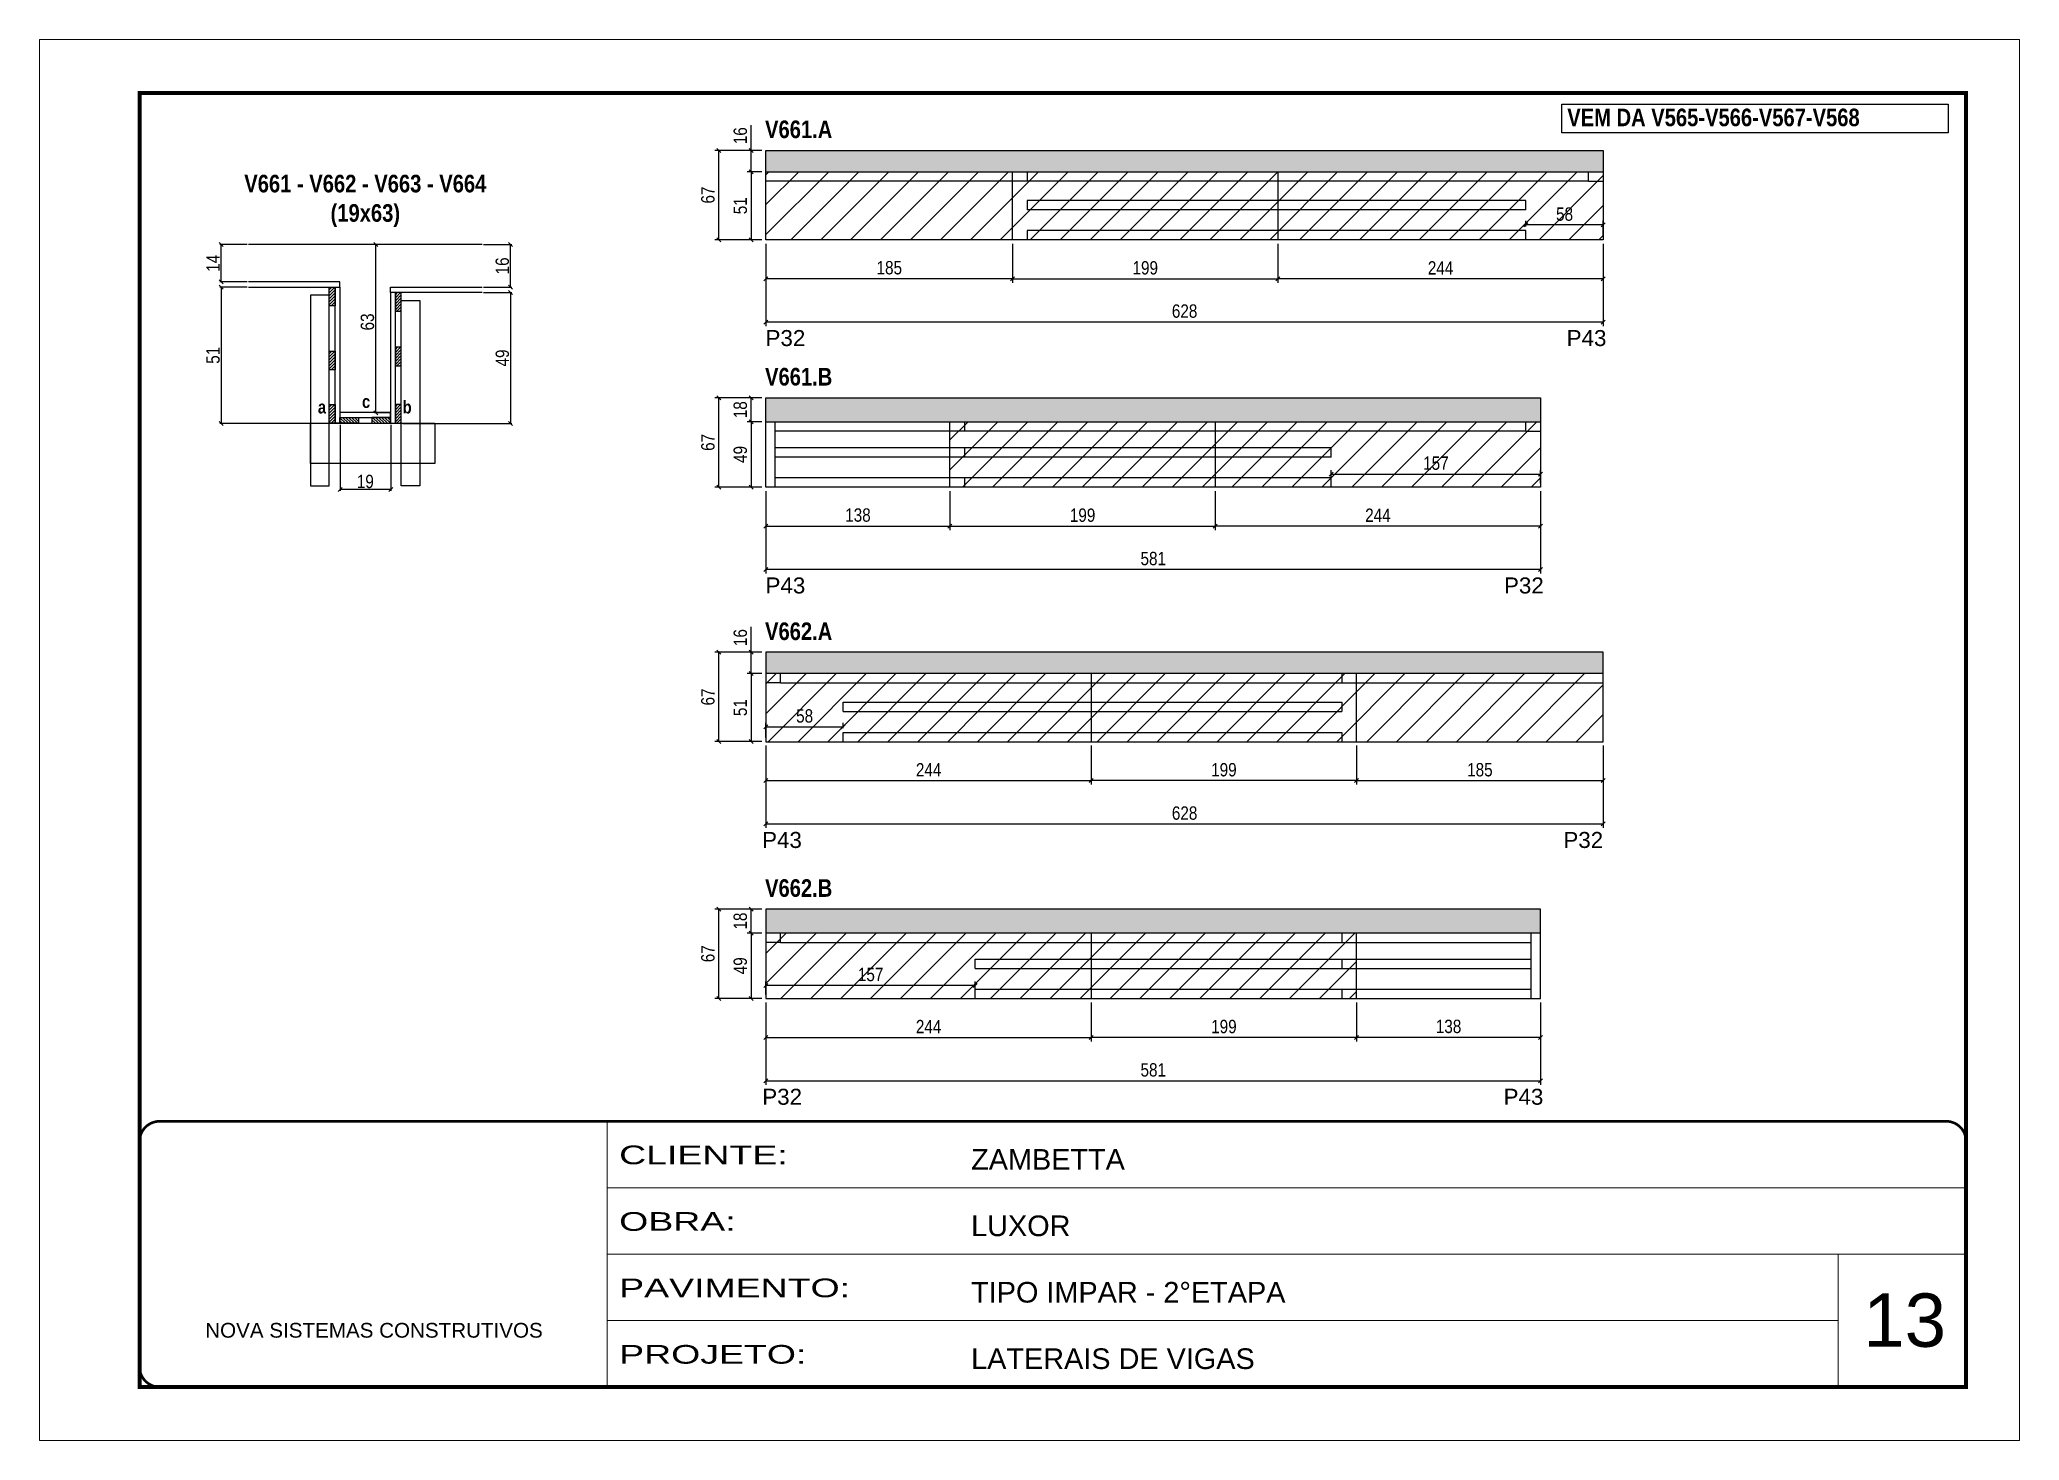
# Model space of a CAD drawing. Extents: x 3309 to 9563, y -2522 to 14608.
# Drawn here: x 3309 to 4794, y 10112 to 11162 of the extents above; entities that cross this region are included whole.
import ezdxf

# ---------------------------------------------------------------- set-up
doc = ezdxf.new("R2010")
doc.units = 0
doc.linetypes.add('CONTINUO', pattern=[0])
doc.linetypes.add('DASHED', pattern=[0.75, 0.5, -0.25])
for name, color, linetype in [('5', 5, 'Continuous'), ('COTA', 241, 'Continuous'), ('detalhes', 4, 'Continuous'), ('NOMENCLATURA', 7, 'Continuous'), ('Painéis', 200, 'Continuous'), ('SARR_2.2x7', 40, 'Continuous'), ('SARR_3.5x7', 81, 'Continuous')]:
    doc.layers.add(name, color=color, linetype=linetype)
for name, color, linetype, lineweight in [('CARIMBO', 255, 'Continuous', 9), ('CONCRETO', 251, 'Continuous', 25), ('Folhas', 255, 'Continuous', 9), ('Hachura', 251, 'Continuous', 9), ('SARRAFO DE PRESSAO', 251, 'DASHED', 9)]:
    doc.layers.add(name, color=color, linetype=linetype, lineweight=lineweight)
doc.styles.add('ARIAL', font='arial.ttf')
doc.styles.add('COTA TECNICA', font='techl___.ttf', dxfattribs={"height": 10})
doc.styles.add('COTA TECNICA 2X', font='techl___.ttf', dxfattribs={"height": 10})
doc.styles.get("Standard").update_dxf_attribs({"font": 'arial.ttf'})
doc.styles.add('TECNICA', font='techb___.ttf', dxfattribs={"height": 10})
doc.styles.add('Tecnologia', font='')
doc.styles.get('Tecnologia').set_extended_font_data('Forgotten Futurist')
doc.dimstyles.new('PAINEL', dxfattribs={"dimtxt": 10, "dimasz": 3, "dimexe": 3, "dimexo": 3, "dimgap": 3, "dimtad": 1, "dimdec": 1, "dimzin": 12, "dimdsep": 46, "dimtxsty": 'COTA TECNICA', "dimblk1": 'OBLIQUE', "dimblk2": 'OBLIQUE', "dimsah": 1, "dimcen": 0.9, "dimclrd": 4, "dimclre": 4, "dimclrt": 240, "dimadec": 1, "dimazin": 3, "dimtfac": 1, "dimtdec": 1, "dimtmove": 0, "dimatfit": 3, "dimfxl": 1, "dimtolj": 1, "dimtzin": 12, "dimarcsym": 0})
doc.dimstyles.new('SECAO', dxfattribs={"dimscale": 0.333333, "dimtxt": 5, "dimasz": 9, "dimexe": 3, "dimexo": 3, "dimgap": 3, "dimtad": 1, "dimdec": 1, "dimlfac": 0.5, "dimzin": 12, "dimdsep": 46, "dimtxsty": 'COTA TECNICA 2X', "dimblk1": 'OBLIQUE', "dimblk2": 'OBLIQUE', "dimsah": 1, "dimcen": 0.9, "dimclrd": 4, "dimclre": 4, "dimclrt": 240, "dimadec": 1, "dimazin": 3, "dimtfac": 1, "dimtdec": 1, "dimtmove": 0, "dimatfit": 3, "dimfxl": 1, "dimtolj": 1, "dimtzin": 12, "dimarcsym": 0})
pattern_1 = [(135, (36770.1903, -112637.6236), (-1.122532015, -1.122532015), [])]
pattern_2 = [(45, (-119985.518, -22346.9925), (-1.122532015, 1.122532015), [])]

msp = doc.modelspace()

# ---------------------------------------------------------------- texts
at = {"layer": '5', "linetype": 'Continuous'}
for s, rotation, p in [('P32', 0.00004, (3853.88, 10932.43)), ('P43', 0.00004, (4454.78, 10932.43)), ('P43', 0.00004, (3853.88, 10746.98)), ('P32', 0.00004, (4407.78, 10746.98)), ('P43', 359.99996, (3851.31, 10556.2)), ('P32', 359.99996, (4452.33, 10556.2)), ('P32', 359.99996, (3851.43, 10363.71)), ('P43', 359.99996, (4407.47, 10363.71))]:
    msp.add_text(s, height=12, rotation=rotation, dxfattribs=at).set_placement(p)
at = {"layer": 'CARIMBO', "style": 'ARIAL'}
msp.add_text('13', height=40, dxfattribs=at).set_placement((4677.23, 10182.28))
at = {"layer": 'detalhes', "style": 'TECNICA'}
for s, p in [('a', (3518.13, 10881.91)), ('c', (3551.2, 10886.02)), ('b', (3581.69, 10881.9))]:
    msp.add_text(s, height=9.6, dxfattribs=at).set_placement(p)
at = {"layer": 'NOMENCLATURA', "style": 'TECNICA'}
for s, p in [('VEM DA V565-V566-V567-V568', (4455.24, 11097.22)), ('V661.A', (3853.51, 11088.3)), ('V661.B', (3853.51, 10902.84)), ('V662.A', (3853.51, 10712.06)), ('V662.B', (3853.51, 10519.57))]:
    msp.add_text(s, height=13.2, dxfattribs=at).set_placement(p)
at = {"layer": 'NOMENCLATURA', "insert": (3553.68, 11060.82), "char_height": 13.2, "attachment_point": 2, "style": 'TECNICA'}
msp.add_mtext_dynamic_manual_height_columns('V661 - V662 - V663 - V664\\P(19x63)', width=249.7419, gutter_width=1, heights=[0], dxfattribs=at)

# ---------------------------------------------------------------- blocks, each defined once
blk = doc.blocks.new('9999999999')
at = {"color": 30, "linetype": 'CONTINUO'}
for p, q in [((98564.6, 34230.2), (98564.6, 34429.4)), ((98564.6, 34379.6), (99584, 34379.6)), ((98564.6, 34329.8), (99488, 34329.8)), ((99584, 34329.8), (99488, 34329.8)), ((99488, 34329.8), (99488, 34230.2)), ((98564.6, 34280), (99488, 34280))]:
    blk.add_line(p, q, dxfattribs=at)
at = {"color": 30, "linetype": 'CONTINUO', "const_width": 2}
blk.add_lwpolyline([(99584, 34230.2), (99584, 34414.4, 0.414214), (99569, 34429.4), (98229, 34429.4, 0.414214), (98214, 34414.4), (98214, 34245.2, 0.414214), (98229, 34230.2), (99584, 34230.2)], format="xyb", dxfattribs=at)
at = {"layer": 'Folhas'}
blk.add_lwpolyline([(98139, 34190.2), (99624, 34190.2), (99624, 35240.2), (98139, 35240.2)], close=True, dxfattribs=at)
at = {"layer": 'Folhas', "color": 30, "const_width": 3}
blk.add_lwpolyline([(98214, 34230.2), (99584, 34230.2), (99584, 35200.2), (98214, 35200.2)], close=True, dxfattribs=at)
at = {"color": 7, "linetype": 'Continuous', "ltscale": 5, "style": 'ARIAL'}
for s, height, p in [('ZAMBETTA', 15.48, (98837.7, 34393.1)), ('LUXOR', 15.48, (98837.7, 34343.3)), ('TIPO IMPAR - 2°ETAPA', 15.483, (98837.7, 34293.5)), ('NOVA SISTEMAS CONSTRUTIVOS', 11.059, (98263.2, 34267.2)), ('LATERAIS DE VIGAS', 15.483, (98837.7, 34243.7))]:
    blk.add_text(s, height=height, dxfattribs=at).set_placement(p)
at = {"layer": 'Folhas', "color": 7, "style": 'Tecnologia', "width": 1.5}
for s, p in [('CLIENTE:', (98573.7, 34397.2)), ('OBRA:', (98573.7, 34347.3)), ('PAVIMENTO:', (98573.7, 34297.5)), ('PROJETO:', (98573.7, 34247.7))]:
    blk.add_text(s, height=14, dxfattribs=at).set_placement(p)
blk = doc.blocks.new('_Oblique')
at = {"color": 0, "linetype": 'ByBlock', "lineweight": -2}
blk.add_line((-0.5, -0.5), (0.5, 0.5), dxfattribs=at)
blk = doc.blocks.new('*D303')
at = {"layer": 'COTA', "color": 4, "lineweight": -2, "transparency": 16777216}
for p, q in [((3534.7, 10873.5), (3534.7, 10823.8)), ((3572.7, 10873.5), (3572.7, 10823.8)), ((3572.7, 10824.8), (3534.7, 10824.8))]:
    blk.add_line(p, q, dxfattribs=at)
at = {"layer": 'Defpoints', "color": 0, "transparency": 16777216}
for p in [(3534.7, 10874.5), (3572.7, 10874.5), (3534.7, 10824.8)]:
    blk.add_point(p, dxfattribs=at)
at = {"layer": 'COTA', "color": 4, "lineweight": -2, "transparency": 16777216, "xscale": 3, "yscale": 3, "zscale": 3, "rotation": 180}
blk.add_blockref('_Oblique', (3534.7, 10824.8), dxfattribs=at)
at = {"layer": 'COTA', "color": 4, "lineweight": -2, "transparency": 16777216, "xscale": 3, "yscale": 3, "zscale": 3}
blk.add_blockref('_Oblique', (3572.7, 10824.8), dxfattribs=at)
at = {"layer": 'COTA', "color": 240, "transparency": 16777216, "insert": (3553.7, 10830.9), "char_height": 10, "attachment_point": 5, "style": 'COTA TECNICA 2X'}
blk.add_mtext('\\A1;19', dxfattribs=at)
blk = doc.blocks.new('*D304')
at = {"layer": 'COTA', "color": 4, "lineweight": -2, "transparency": 16777216}
for p, q in [((3465, 10976.5), (3444.6, 10976.5)), ((3445.6, 10976.5), (3445.6, 10874.5)), ((3525.7, 10874.5), (3444.6, 10874.5))]:
    blk.add_line(p, q, dxfattribs=at)
at = {"layer": 'Defpoints', "color": 0, "transparency": 16777216}
for p in [(3466, 10976.5), (3445.6, 10874.5), (3526.7, 10874.5, 0)]:
    blk.add_point(p, dxfattribs=at)
at = {"layer": 'COTA', "color": 4, "lineweight": -2, "transparency": 16777216, "xscale": 3, "yscale": 3, "zscale": 3}
for p, rotation in [((3445.6, 10976.5), 90), ((3445.6, 10874.5), 270)]:
    blk.add_blockref('_Oblique', p, dxfattribs=dict(at, rotation=rotation))
at = {"layer": 'COTA', "color": 240, "transparency": 16777216, "insert": (3439.5, 10925.5), "char_height": 10, "attachment_point": 5, "rotation": 90, "style": 'COTA TECNICA 2X'}
blk.add_mtext('\\A1;51', dxfattribs=at)
blk = doc.blocks.new('*D305')
at = {"layer": 'COTA', "color": 4, "lineweight": -2, "transparency": 16777216}
for p, q in [((3642.4, 10972.5), (3663.6, 10972.5)), ((3662.6, 10972.5), (3662.6, 10874.5)), ((3581.7, 10874.5), (3663.6, 10874.5))]:
    blk.add_line(p, q, dxfattribs=at)
at = {"layer": 'Defpoints', "color": 0, "transparency": 16777216}
for p in [(3641.4, 10972.5), (3580.7, 10874.5, 0), (3662.6, 10874.5)]:
    blk.add_point(p, dxfattribs=at)
at = {"layer": 'COTA', "color": 4, "lineweight": -2, "transparency": 16777216, "xscale": 3, "yscale": 3, "zscale": 3}
for p, rotation in [((3662.6, 10972.5), 90), ((3662.6, 10874.5), 270)]:
    blk.add_blockref('_Oblique', p, dxfattribs=dict(at, rotation=rotation))
at = {"layer": 'COTA', "color": 240, "transparency": 16777216, "insert": (3656.5, 10923.5), "char_height": 10, "attachment_point": 5, "rotation": 90, "style": 'COTA TECNICA 2X'}
blk.add_mtext('\\A1;49', dxfattribs=at)
blk = doc.blocks.new('*D306')
at = {"layer": 'COTA', "color": 4, "lineweight": -2, "transparency": 16777216}
for p, q in [((3571.7, 11008.5), (3560.5, 11008.5)), ((3561.5, 10882.5), (3561.5, 11008.5)), ((3571.7, 10882.5), (3560.5, 10882.5))]:
    blk.add_line(p, q, dxfattribs=at)
at = {"layer": 'Defpoints', "color": 0, "transparency": 16777216}
for p in [(3561.5, 11008.5), (3572.7, 11008.5), (3572.7, 10882.5)]:
    blk.add_point(p, dxfattribs=at)
at = {"layer": 'COTA', "color": 4, "lineweight": -2, "transparency": 16777216, "xscale": 3, "yscale": 3, "zscale": 3}
for p, rotation in [((3561.5, 11008.5), 90), ((3561.5, 10882.5), 270)]:
    blk.add_blockref('_Oblique', p, dxfattribs=dict(at, rotation=rotation))
at = {"layer": 'COTA', "color": 240, "transparency": 16777216, "insert": (3555.3, 10950.5), "char_height": 10, "attachment_point": 5, "rotation": 90, "style": 'COTA TECNICA 2X'}
blk.add_mtext('\\A1;63', dxfattribs=at)
blk = doc.blocks.new('*D307')
at = {"layer": 'COTA', "color": 4, "lineweight": -2, "transparency": 16777216}
for p, q in [((3642.4, 11008.5), (3663.6, 11008.5)), ((3662.6, 10976.5), (3662.6, 11008.5)), ((3642.4, 10976.5), (3663.6, 10976.5))]:
    blk.add_line(p, q, dxfattribs=at)
at = {"layer": 'Defpoints', "color": 0, "transparency": 16777216}
for p in [(3641.4, 11008.5), (3662.6, 11008.5), (3641.4, 10976.5)]:
    blk.add_point(p, dxfattribs=at)
at = {"layer": 'COTA', "color": 4, "lineweight": -2, "transparency": 16777216, "xscale": 3, "yscale": 3, "zscale": 3}
for p, rotation in [((3662.6, 11008.5), 90), ((3662.6, 10976.5), 270)]:
    blk.add_blockref('_Oblique', p, dxfattribs=dict(at, rotation=rotation))
at = {"layer": 'COTA', "color": 240, "transparency": 16777216, "insert": (3656.5, 10992.5), "char_height": 10, "attachment_point": 5, "rotation": 90, "style": 'COTA TECNICA 2X'}
blk.add_mtext('\\A1;16', dxfattribs=at)
blk = doc.blocks.new('*D315')
at = {"layer": 'COTA', "color": 4, "lineweight": -2, "transparency": 16777216}
for p, q in [((3465, 11008.5), (3444.6, 11008.5)), ((3445.6, 10980.5), (3445.6, 11008.5)), ((3465, 10980.5), (3444.6, 10980.5))]:
    blk.add_line(p, q, dxfattribs=at)
at = {"layer": 'Defpoints', "color": 0, "transparency": 16777216}
for p in [(3445.6, 11008.5), (3466, 11008.5), (3466, 10980.5)]:
    blk.add_point(p, dxfattribs=at)
at = {"layer": 'COTA', "color": 4, "lineweight": -2, "transparency": 16777216, "xscale": 3, "yscale": 3, "zscale": 3}
for p, rotation in [((3445.6, 11008.5), 90), ((3445.6, 10980.5), 270)]:
    blk.add_blockref('_Oblique', p, dxfattribs=dict(at, rotation=rotation))
at = {"layer": 'COTA', "color": 240, "transparency": 16777216, "insert": (3439.5, 10994.5), "char_height": 10, "attachment_point": 5, "rotation": 90, "style": 'COTA TECNICA 2X'}
blk.add_mtext('\\A1;14', dxfattribs=at)
blk = doc.blocks.new('*D316')
at = {"layer": 'COTA', "color": 4, "lineweight": -2, "transparency": 16777216}
for p, q in [((3854.2, 11009.1), (3854.2, 10947.4)), ((4482.2, 11009.1), (4482.2, 10947.4)), ((4482.2, 10950.4), (3854.2, 10950.4))]:
    blk.add_line(p, q, dxfattribs=at)
at = {"layer": 'Defpoints', "color": 0, "transparency": 16777216}
for p in [(3854.2, 11012.1), (4482.2, 11012.1), (3854.2, 10950.4)]:
    blk.add_point(p, dxfattribs=at)
at = {"layer": 'COTA', "color": 4, "lineweight": -2, "transparency": 16777216, "xscale": 3, "yscale": 3, "zscale": 3, "rotation": 180}
blk.add_blockref('_Oblique', (3854.2, 10950.4), dxfattribs=at)
at = {"layer": 'COTA', "color": 4, "lineweight": -2, "transparency": 16777216, "xscale": 3, "yscale": 3, "zscale": 3}
blk.add_blockref('_Oblique', (4482.2, 10950.4), dxfattribs=at)
at = {"layer": 'COTA', "color": 240, "transparency": 16777216, "insert": (4168.2, 10958.6), "char_height": 10, "attachment_point": 5, "style": 'COTA TECNICA'}
blk.add_mtext('\\A1;628', dxfattribs=at)
blk = doc.blocks.new('*D317')
at = {"layer": 'COTA', "color": 4, "lineweight": -2, "transparency": 16777216}
for p, q in [((4238.2, 11009.1), (4238.2, 10979.9)), ((4482.2, 11009.1), (4482.2, 10979.9)), ((4482.2, 10982.9), (4238.2, 10982.9))]:
    blk.add_line(p, q, dxfattribs=at)
at = {"layer": 'Defpoints', "color": 0, "transparency": 16777216}
for p in [(4238.2, 11012.1), (4482.2, 11012.1), (4238.2, 10982.9)]:
    blk.add_point(p, dxfattribs=at)
at = {"layer": 'COTA', "color": 4, "lineweight": -2, "transparency": 16777216, "xscale": 3, "yscale": 3, "zscale": 3, "rotation": 180}
blk.add_blockref('_Oblique', (4238.2, 10982.9), dxfattribs=at)
at = {"layer": 'COTA', "color": 4, "lineweight": -2, "transparency": 16777216, "xscale": 3, "yscale": 3, "zscale": 3}
blk.add_blockref('_Oblique', (4482.2, 10982.9), dxfattribs=at)
at = {"layer": 'COTA', "color": 240, "transparency": 16777216, "insert": (4360.2, 10991), "char_height": 10, "attachment_point": 5, "style": 'COTA TECNICA'}
blk.add_mtext('\\A1;244', dxfattribs=at)
blk = doc.blocks.new('*D318')
at = {"layer": 'COTA', "color": 4, "lineweight": -2, "transparency": 16777216}
for p, q in [((3854.2, 11009.1), (3854.2, 10979.9)), ((4039.2, 11009.1), (4039.2, 10979.9)), ((4039.2, 10982.9), (3854.2, 10982.9))]:
    blk.add_line(p, q, dxfattribs=at)
at = {"layer": 'Defpoints', "color": 0, "transparency": 16777216}
for p in [(3854.2, 11012.1), (4039.2, 11012.1), (3854.2, 10982.9)]:
    blk.add_point(p, dxfattribs=at)
at = {"layer": 'COTA', "color": 4, "lineweight": -2, "transparency": 16777216, "xscale": 3, "yscale": 3, "zscale": 3, "rotation": 180}
blk.add_blockref('_Oblique', (3854.2, 10982.9), dxfattribs=at)
at = {"layer": 'COTA', "color": 4, "lineweight": -2, "transparency": 16777216, "xscale": 3, "yscale": 3, "zscale": 3}
blk.add_blockref('_Oblique', (4039.2, 10982.9), dxfattribs=at)
at = {"layer": 'COTA', "color": 240, "transparency": 16777216, "insert": (3946.7, 10991.1), "char_height": 10, "attachment_point": 5, "style": 'COTA TECNICA'}
blk.add_mtext('\\A1;185', dxfattribs=at)
blk = doc.blocks.new('*D319')
at = {"layer": 'COTA', "color": 4, "lineweight": -2, "transparency": 16777216}
for p, q in [((3851.2, 11063.1), (3840.1, 11063.1)), ((3843.1, 11063.1), (3843.1, 11012.1)), ((3851.2, 11012.1), (3840.1, 11012.1))]:
    blk.add_line(p, q, dxfattribs=at)
at = {"layer": 'Defpoints', "color": 0, "transparency": 16777216}
for p in [(3854.2, 11063.1), (3843.1, 11012.1), (3854.2, 11012.1)]:
    blk.add_point(p, dxfattribs=at)
at = {"layer": 'COTA', "color": 4, "lineweight": -2, "transparency": 16777216, "xscale": 3, "yscale": 3, "zscale": 3}
for p, rotation in [((3843.1, 11063.1), 90), ((3843.1, 11012.1), 270)]:
    blk.add_blockref('_Oblique', p, dxfattribs=dict(at, rotation=rotation))
at = {"layer": 'COTA', "color": 240, "transparency": 16777216, "insert": (3835, 11037.6), "char_height": 10, "attachment_point": 5, "rotation": 90, "style": 'COTA TECNICA'}
blk.add_mtext('\\A1;51', dxfattribs=at)
blk = doc.blocks.new('*D320')
at = {"layer": 'COTA', "color": 4, "lineweight": -2, "transparency": 16777216}
for p, q in [((3843.1, 11079.1), (3843.1, 11098.1)), ((3851.2, 11079.1), (3840.1, 11079.1)), ((3843.1, 11063.1), (3843.1, 11079.1)), ((3851.2, 11063.1), (3840.1, 11063.1))]:
    blk.add_line(p, q, dxfattribs=at)
at = {"layer": 'Defpoints', "color": 0, "transparency": 16777216}
for p in [(3843.1, 11079.1), (3854.2, 11079.1), (3854.2, 11063.1)]:
    blk.add_point(p, dxfattribs=at)
at = {"layer": 'COTA', "color": 4, "lineweight": -2, "transparency": 16777216, "xscale": 3, "yscale": 3, "zscale": 3}
for p, rotation in [((3843.1, 11079.1), 90), ((3843.1, 11063.1), 270)]:
    blk.add_blockref('_Oblique', p, dxfattribs=dict(at, rotation=rotation))
at = {"layer": 'COTA', "color": 240, "transparency": 16777216, "insert": (3835, 11090.1), "char_height": 10, "attachment_point": 5, "rotation": 90, "style": 'COTA TECNICA'}
blk.add_mtext('\\A1;16', dxfattribs=at)
blk = doc.blocks.new('*D308')
at = {"layer": 'COTA', "color": 4, "lineweight": -2, "transparency": 16777216}
for p, q in [((3851.2, 11079.1), (3815.8, 11079.1)), ((3818.8, 11012.1), (3818.8, 11079.1)), ((3851.2, 11012.1), (3815.8, 11012.1))]:
    blk.add_line(p, q, dxfattribs=at)
at = {"layer": 'Defpoints', "color": 0, "transparency": 16777216}
for p in [(3818.8, 11079.1), (3854.2, 11079.1), (3854.2, 11012.1)]:
    blk.add_point(p, dxfattribs=at)
at = {"layer": 'COTA', "color": 4, "lineweight": -2, "transparency": 16777216, "xscale": 3, "yscale": 3, "zscale": 3}
for p, rotation in [((3818.8, 11079.1), 90), ((3818.8, 11012.1), 270)]:
    blk.add_blockref('_Oblique', p, dxfattribs=dict(at, rotation=rotation))
at = {"layer": 'COTA', "color": 240, "transparency": 16777216, "insert": (3810.7, 11045.6), "char_height": 10, "attachment_point": 5, "rotation": 90, "style": 'COTA TECNICA'}
blk.add_mtext('\\A1;67', dxfattribs=at)
blk = doc.blocks.new('*D309')
at = {"layer": 'COTA', "color": 4, "lineweight": -2, "transparency": 16777216}
for p, q in [((3854.2, 10823.7), (3854.2, 10762)), ((4435.2, 10823.7), (4435.2, 10762)), ((4435.2, 10765), (3854.2, 10765))]:
    blk.add_line(p, q, dxfattribs=at)
at = {"layer": 'Defpoints', "color": 0, "transparency": 16777216}
for p in [(3854.2, 10826.7), (4435.2, 10826.7), (3854.2, 10765)]:
    blk.add_point(p, dxfattribs=at)
at = {"layer": 'COTA', "color": 4, "lineweight": -2, "transparency": 16777216, "xscale": 3, "yscale": 3, "zscale": 3, "rotation": 180}
blk.add_blockref('_Oblique', (3854.2, 10765), dxfattribs=at)
at = {"layer": 'COTA', "color": 4, "lineweight": -2, "transparency": 16777216, "xscale": 3, "yscale": 3, "zscale": 3}
blk.add_blockref('_Oblique', (4435.2, 10765), dxfattribs=at)
at = {"layer": 'COTA', "color": 240, "transparency": 16777216, "insert": (4144.7, 10773.1), "char_height": 10, "attachment_point": 5, "style": 'COTA TECNICA'}
blk.add_mtext('\\A1;581', dxfattribs=at)
blk = doc.blocks.new('*D310')
at = {"layer": 'COTA', "color": 4, "lineweight": -2, "transparency": 16777216}
for p, q in [((4191.2, 10823.7), (4191.2, 10794.5)), ((4435.2, 10823.7), (4435.2, 10794.5)), ((4435.2, 10797.5), (4191.2, 10797.5))]:
    blk.add_line(p, q, dxfattribs=at)
at = {"layer": 'Defpoints', "color": 0, "transparency": 16777216}
for p in [(4191.2, 10826.7), (4435.2, 10826.7), (4191.2, 10797.5)]:
    blk.add_point(p, dxfattribs=at)
at = {"layer": 'COTA', "color": 4, "lineweight": -2, "transparency": 16777216, "xscale": 3, "yscale": 3, "zscale": 3, "rotation": 180}
blk.add_blockref('_Oblique', (4191.2, 10797.5), dxfattribs=at)
at = {"layer": 'COTA', "color": 4, "lineweight": -2, "transparency": 16777216, "xscale": 3, "yscale": 3, "zscale": 3}
blk.add_blockref('_Oblique', (4435.2, 10797.5), dxfattribs=at)
at = {"layer": 'COTA', "color": 240, "transparency": 16777216, "insert": (4313.2, 10805.6), "char_height": 10, "attachment_point": 5, "style": 'COTA TECNICA'}
blk.add_mtext('\\A1;244', dxfattribs=at)
blk = doc.blocks.new('*D321')
at = {"layer": 'COTA', "color": 4, "lineweight": -2, "transparency": 16777216}
for p, q in [((4424.2, 11022.1), (4424.2, 11026.2)), ((4482.2, 11023.2), (4424.2, 11023.2)), ((4482.2, 11015.1), (4482.2, 11026.2))]:
    blk.add_line(p, q, dxfattribs=at)
at = {"layer": 'Defpoints', "color": 0, "transparency": 16777216}
for p in [(4424.2, 11023.2), (4424.2, 11019.1), (4482.2, 11012.1)]:
    blk.add_point(p, dxfattribs=at)
at = {"layer": 'COTA', "color": 4, "lineweight": -2, "transparency": 16777216, "xscale": 3, "yscale": 3, "zscale": 3, "rotation": 180}
blk.add_blockref('_Oblique', (4424.2, 11023.2), dxfattribs=at)
at = {"layer": 'COTA', "color": 4, "lineweight": -2, "transparency": 16777216, "xscale": 3, "yscale": 3, "zscale": 3}
blk.add_blockref('_Oblique', (4482.2, 11023.2), dxfattribs=at)
at = {"layer": 'COTA', "color": 240, "transparency": 16777216, "insert": (4453.2, 11031.3), "char_height": 10, "attachment_point": 5, "style": 'COTA TECNICA'}
blk.add_mtext('\\A1;58', dxfattribs=at)
blk = doc.blocks.new('*D422')
at = {"layer": 'COTA', "color": 4, "lineweight": -2, "transparency": 16777216}
for p, q in [((4039.2, 11009.1), (4039.2, 10979.9)), ((4238.2, 11009.1), (4238.2, 10979.9)), ((4039.2, 10982.9), (4238.2, 10982.9))]:
    blk.add_line(p, q, dxfattribs=at)
at = {"layer": 'Defpoints', "color": 0, "transparency": 16777216}
for p in [(4039.2, 11012.1), (4238.2, 11012.1), (4238.2, 10982.9)]:
    blk.add_point(p, dxfattribs=at)
at = {"layer": 'COTA', "color": 4, "lineweight": -2, "transparency": 16777216, "xscale": 3, "yscale": 3, "zscale": 3, "rotation": 180}
blk.add_blockref('_Oblique', (4039.2, 10982.9), dxfattribs=at)
at = {"layer": 'COTA', "color": 4, "lineweight": -2, "transparency": 16777216, "xscale": 3, "yscale": 3, "zscale": 3}
blk.add_blockref('_Oblique', (4238.2, 10982.9), dxfattribs=at)
at = {"layer": 'COTA', "color": 240, "transparency": 16777216, "insert": (4138.7, 10991), "char_height": 10, "attachment_point": 5, "style": 'COTA TECNICA'}
blk.add_mtext('\\A1;199', dxfattribs=at)
blk = doc.blocks.new('*D423')
at = {"layer": 'COTA', "color": 4, "lineweight": -2, "transparency": 16777216}
for p, q in [((3992.2, 10823.7), (3992.2, 10794.5)), ((4191.2, 10823.7), (4191.2, 10794.5)), ((3992.2, 10797.5), (4191.2, 10797.5))]:
    blk.add_line(p, q, dxfattribs=at)
at = {"layer": 'Defpoints', "color": 0, "transparency": 16777216}
for p in [(3992.2, 10826.7), (4191.2, 10826.7), (4191.2, 10797.5)]:
    blk.add_point(p, dxfattribs=at)
at = {"layer": 'COTA', "color": 4, "lineweight": -2, "transparency": 16777216, "xscale": 3, "yscale": 3, "zscale": 3, "rotation": 180}
blk.add_blockref('_Oblique', (3992.2, 10797.5), dxfattribs=at)
at = {"layer": 'COTA', "color": 4, "lineweight": -2, "transparency": 16777216, "xscale": 3, "yscale": 3, "zscale": 3}
blk.add_blockref('_Oblique', (4191.2, 10797.5), dxfattribs=at)
at = {"layer": 'COTA', "color": 240, "transparency": 16777216, "insert": (4091.7, 10805.6), "char_height": 10, "attachment_point": 5, "style": 'COTA TECNICA'}
blk.add_mtext('\\A1;199', dxfattribs=at)
blk = doc.blocks.new('*D424')
at = {"layer": 'COTA', "color": 4, "lineweight": -2, "transparency": 16777216}
for p, q in [((3854.2, 10823.7), (3854.2, 10794.5)), ((3992.2, 10823.7), (3992.2, 10794.5)), ((3854.2, 10797.5), (3992.2, 10797.5))]:
    blk.add_line(p, q, dxfattribs=at)
at = {"layer": 'Defpoints', "color": 0, "transparency": 16777216}
for p in [(3854.2, 10826.7), (3992.2, 10826.7), (3992.2, 10797.5)]:
    blk.add_point(p, dxfattribs=at)
at = {"layer": 'COTA', "color": 4, "lineweight": -2, "transparency": 16777216, "xscale": 3, "yscale": 3, "zscale": 3, "rotation": 180}
blk.add_blockref('_Oblique', (3854.2, 10797.5), dxfattribs=at)
at = {"layer": 'COTA', "color": 4, "lineweight": -2, "transparency": 16777216, "xscale": 3, "yscale": 3, "zscale": 3}
blk.add_blockref('_Oblique', (3992.2, 10797.5), dxfattribs=at)
at = {"layer": 'COTA', "color": 240, "transparency": 16777216, "insert": (3923.2, 10805.7), "char_height": 10, "attachment_point": 5, "style": 'COTA TECNICA'}
blk.add_mtext('\\A1;138', dxfattribs=at)
blk = doc.blocks.new('*D425')
at = {"layer": 'COTA', "color": 4, "lineweight": -2, "transparency": 16777216}
for p, q in [((4278.2, 10829.7), (4278.2, 10839.5)), ((4278.2, 10836.5), (4435.2, 10836.5)), ((4435.2, 10829.7), (4435.2, 10839.5))]:
    blk.add_line(p, q, dxfattribs=at)
at = {"layer": 'Defpoints', "color": 0, "transparency": 16777216}
for p in [(4278.2, 10826.7), (4435.2, 10836.5), (4435.2, 10826.7)]:
    blk.add_point(p, dxfattribs=at)
at = {"layer": 'COTA', "color": 4, "lineweight": -2, "transparency": 16777216, "xscale": 3, "yscale": 3, "zscale": 3, "rotation": 180}
blk.add_blockref('_Oblique', (4278.2, 10836.5), dxfattribs=at)
at = {"layer": 'COTA', "color": 4, "lineweight": -2, "transparency": 16777216, "xscale": 3, "yscale": 3, "zscale": 3}
blk.add_blockref('_Oblique', (4435.2, 10836.5), dxfattribs=at)
at = {"layer": 'COTA', "color": 240, "transparency": 16777216, "insert": (4356.7, 10844.6), "char_height": 10, "attachment_point": 5, "style": 'COTA TECNICA'}
blk.add_mtext('\\A1;157', dxfattribs=at)
blk = doc.blocks.new('*D429')
at = {"layer": 'COTA', "color": 4, "lineweight": -2, "transparency": 16777216}
for p, q in [((3854.2, 10632.9), (3854.2, 10571.2)), ((4482.2, 10632.9), (4482.2, 10571.2)), ((3854.2, 10574.2), (4482.2, 10574.2))]:
    blk.add_line(p, q, dxfattribs=at)
at = {"layer": 'Defpoints', "color": 0, "transparency": 16777216}
for p in [(3854.2, 10635.9), (4482.2, 10635.9), (4482.2, 10574.2)]:
    blk.add_point(p, dxfattribs=at)
at = {"layer": 'COTA', "color": 4, "lineweight": -2, "transparency": 16777216, "xscale": 3, "yscale": 3, "zscale": 3, "rotation": 180}
blk.add_blockref('_Oblique', (3854.2, 10574.2), dxfattribs=at)
at = {"layer": 'COTA', "color": 4, "lineweight": -2, "transparency": 16777216, "xscale": 3, "yscale": 3, "zscale": 3}
blk.add_blockref('_Oblique', (4482.2, 10574.2), dxfattribs=at)
at = {"layer": 'COTA', "color": 240, "transparency": 16777216, "insert": (4168.2, 10582.3), "char_height": 10, "attachment_point": 5, "style": 'COTA TECNICA'}
blk.add_mtext('\\A1;628', dxfattribs=at)
blk = doc.blocks.new('*D430')
at = {"layer": 'COTA', "color": 4, "lineweight": -2, "transparency": 16777216}
for p, q in [((3854.2, 10632.9), (3854.2, 10603.7)), ((4098.2, 10632.9), (4098.2, 10603.7)), ((3854.2, 10606.7), (4098.2, 10606.7))]:
    blk.add_line(p, q, dxfattribs=at)
at = {"layer": 'Defpoints', "color": 0, "transparency": 16777216}
for p in [(3854.2, 10635.9), (4098.2, 10635.9), (4098.2, 10606.7)]:
    blk.add_point(p, dxfattribs=at)
at = {"layer": 'COTA', "color": 4, "lineweight": -2, "transparency": 16777216, "xscale": 3, "yscale": 3, "zscale": 3, "rotation": 180}
blk.add_blockref('_Oblique', (3854.2, 10606.7), dxfattribs=at)
at = {"layer": 'COTA', "color": 4, "lineweight": -2, "transparency": 16777216, "xscale": 3, "yscale": 3, "zscale": 3}
blk.add_blockref('_Oblique', (4098.2, 10606.7), dxfattribs=at)
at = {"layer": 'COTA', "color": 240, "transparency": 16777216, "insert": (3976.2, 10614.8), "char_height": 10, "attachment_point": 5, "style": 'COTA TECNICA'}
blk.add_mtext('\\A1;244', dxfattribs=at)
blk = doc.blocks.new('*D428')
at = {"layer": 'COTA', "color": 4, "lineweight": -2, "transparency": 16777216}
for p, q in [((4297.2, 10632.9), (4297.2, 10603.7)), ((4482.2, 10632.9), (4482.2, 10603.7)), ((4297.2, 10606.7), (4482.2, 10606.7))]:
    blk.add_line(p, q, dxfattribs=at)
at = {"layer": 'Defpoints', "color": 0, "transparency": 16777216}
for p in [(4297.2, 10635.9), (4482.2, 10635.9), (4482.2, 10606.7)]:
    blk.add_point(p, dxfattribs=at)
at = {"layer": 'COTA', "color": 4, "lineweight": -2, "transparency": 16777216, "xscale": 3, "yscale": 3, "zscale": 3, "rotation": 180}
blk.add_blockref('_Oblique', (4297.2, 10606.7), dxfattribs=at)
at = {"layer": 'COTA', "color": 4, "lineweight": -2, "transparency": 16777216, "xscale": 3, "yscale": 3, "zscale": 3}
blk.add_blockref('_Oblique', (4482.2, 10606.7), dxfattribs=at)
at = {"layer": 'COTA', "color": 240, "transparency": 16777216, "insert": (4389.7, 10614.8), "char_height": 10, "attachment_point": 5, "style": 'COTA TECNICA'}
blk.add_mtext('\\A1;185', dxfattribs=at)
blk = doc.blocks.new('*D431')
at = {"layer": 'COTA', "color": 4, "lineweight": -2, "transparency": 16777216}
for p, q in [((3854.2, 10638.9), (3854.2, 10650)), ((3912.2, 10645.9), (3912.2, 10650)), ((3854.2, 10647), (3912.2, 10647))]:
    blk.add_line(p, q, dxfattribs=at)
at = {"layer": 'Defpoints', "color": 0, "transparency": 16777216}
for p in [(3854.2, 10635.9), (3912.2, 10647), (3912.2, 10642.9)]:
    blk.add_point(p, dxfattribs=at)
at = {"layer": 'COTA', "color": 4, "lineweight": -2, "transparency": 16777216, "xscale": 3, "yscale": 3, "zscale": 3, "rotation": 180}
blk.add_blockref('_Oblique', (3854.2, 10647), dxfattribs=at)
at = {"layer": 'COTA', "color": 4, "lineweight": -2, "transparency": 16777216, "xscale": 3, "yscale": 3, "zscale": 3}
blk.add_blockref('_Oblique', (3912.2, 10647), dxfattribs=at)
at = {"layer": 'COTA', "color": 240, "transparency": 16777216, "insert": (3883.2, 10655.1), "char_height": 10, "attachment_point": 5, "style": 'COTA TECNICA'}
blk.add_mtext('\\A1;58', dxfattribs=at)
blk = doc.blocks.new('*D432')
at = {"layer": 'COTA', "color": 4, "lineweight": -2, "transparency": 16777216}
for p, q in [((4098.2, 10632.9), (4098.2, 10603.7)), ((4297.2, 10632.9), (4297.2, 10603.7)), ((4297.2, 10606.7), (4098.2, 10606.7))]:
    blk.add_line(p, q, dxfattribs=at)
at = {"layer": 'Defpoints', "color": 0, "transparency": 16777216}
for p in [(4098.2, 10635.9), (4297.2, 10635.9), (4098.2, 10606.7)]:
    blk.add_point(p, dxfattribs=at)
at = {"layer": 'COTA', "color": 4, "lineweight": -2, "transparency": 16777216, "xscale": 3, "yscale": 3, "zscale": 3, "rotation": 180}
blk.add_blockref('_Oblique', (4098.2, 10606.7), dxfattribs=at)
at = {"layer": 'COTA', "color": 4, "lineweight": -2, "transparency": 16777216, "xscale": 3, "yscale": 3, "zscale": 3}
blk.add_blockref('_Oblique', (4297.2, 10606.7), dxfattribs=at)
at = {"layer": 'COTA', "color": 240, "transparency": 16777216, "insert": (4197.7, 10614.8), "char_height": 10, "attachment_point": 5, "style": 'COTA TECNICA'}
blk.add_mtext('\\A1;199', dxfattribs=at)
blk = doc.blocks.new('*D1199')
at = {"layer": 'COTA', "color": 4, "lineweight": -2, "transparency": 16777216}
for p, q in [((3854.2, 10440.4), (3854.2, 10378.7)), ((4435.2, 10440.4), (4435.2, 10378.7)), ((3854.2, 10381.7), (4435.2, 10381.7))]:
    blk.add_line(p, q, dxfattribs=at)
at = {"layer": 'Defpoints', "color": 0, "transparency": 16777216}
for p in [(3854.2, 10443.4), (4435.2, 10443.4), (4435.2, 10381.7)]:
    blk.add_point(p, dxfattribs=at)
at = {"layer": 'COTA', "color": 4, "lineweight": -2, "transparency": 16777216, "xscale": 3, "yscale": 3, "zscale": 3, "rotation": 180}
blk.add_blockref('_Oblique', (3854.2, 10381.7), dxfattribs=at)
at = {"layer": 'COTA', "color": 4, "lineweight": -2, "transparency": 16777216, "xscale": 3, "yscale": 3, "zscale": 3}
blk.add_blockref('_Oblique', (4435.2, 10381.7), dxfattribs=at)
at = {"layer": 'COTA', "color": 240, "transparency": 16777216, "insert": (4144.7, 10389.8), "char_height": 10, "attachment_point": 5, "style": 'COTA TECNICA'}
blk.add_mtext('\\A1;581', dxfattribs=at)
blk = doc.blocks.new('*D1200')
at = {"layer": 'COTA', "color": 4, "lineweight": -2, "transparency": 16777216}
for p, q in [((3854.2, 10440.4), (3854.2, 10411.2)), ((4098.2, 10440.4), (4098.2, 10411.2)), ((3854.2, 10414.2), (4098.2, 10414.2))]:
    blk.add_line(p, q, dxfattribs=at)
at = {"layer": 'Defpoints', "color": 0, "transparency": 16777216}
for p in [(3854.2, 10443.4), (4098.2, 10443.4), (4098.2, 10414.2)]:
    blk.add_point(p, dxfattribs=at)
at = {"layer": 'COTA', "color": 4, "lineweight": -2, "transparency": 16777216, "xscale": 3, "yscale": 3, "zscale": 3, "rotation": 180}
blk.add_blockref('_Oblique', (3854.2, 10414.2), dxfattribs=at)
at = {"layer": 'COTA', "color": 4, "lineweight": -2, "transparency": 16777216, "xscale": 3, "yscale": 3, "zscale": 3}
blk.add_blockref('_Oblique', (4098.2, 10414.2), dxfattribs=at)
at = {"layer": 'COTA', "color": 240, "transparency": 16777216, "insert": (3976.2, 10422.3), "char_height": 10, "attachment_point": 5, "style": 'COTA TECNICA'}
blk.add_mtext('\\A1;244', dxfattribs=at)
blk = doc.blocks.new('*D1201')
at = {"layer": 'COTA', "color": 4, "lineweight": -2, "transparency": 16777216}
for p, q in [((4098.2, 10440.4), (4098.2, 10411.2)), ((4297.2, 10440.4), (4297.2, 10411.2)), ((4297.2, 10414.2), (4098.2, 10414.2))]:
    blk.add_line(p, q, dxfattribs=at)
at = {"layer": 'Defpoints', "color": 0, "transparency": 16777216}
for p in [(4098.2, 10443.4), (4297.2, 10443.4), (4098.2, 10414.2)]:
    blk.add_point(p, dxfattribs=at)
at = {"layer": 'COTA', "color": 4, "lineweight": -2, "transparency": 16777216, "xscale": 3, "yscale": 3, "zscale": 3, "rotation": 180}
blk.add_blockref('_Oblique', (4098.2, 10414.2), dxfattribs=at)
at = {"layer": 'COTA', "color": 4, "lineweight": -2, "transparency": 16777216, "xscale": 3, "yscale": 3, "zscale": 3}
blk.add_blockref('_Oblique', (4297.2, 10414.2), dxfattribs=at)
at = {"layer": 'COTA', "color": 240, "transparency": 16777216, "insert": (4197.7, 10422.3), "char_height": 10, "attachment_point": 5, "style": 'COTA TECNICA'}
blk.add_mtext('\\A1;199', dxfattribs=at)
blk = doc.blocks.new('*D1198')
at = {"layer": 'COTA', "color": 4, "lineweight": -2, "transparency": 16777216}
for p, q in [((4297.2, 10440.4), (4297.2, 10411.2)), ((4435.2, 10440.4), (4435.2, 10411.2)), ((4435.2, 10414.2), (4297.2, 10414.2))]:
    blk.add_line(p, q, dxfattribs=at)
at = {"layer": 'Defpoints', "color": 0, "transparency": 16777216}
for p in [(4297.2, 10443.4), (4435.2, 10443.4), (4297.2, 10414.2)]:
    blk.add_point(p, dxfattribs=at)
at = {"layer": 'COTA', "color": 4, "lineweight": -2, "transparency": 16777216, "xscale": 3, "yscale": 3, "zscale": 3, "rotation": 180}
blk.add_blockref('_Oblique', (4297.2, 10414.2), dxfattribs=at)
at = {"layer": 'COTA', "color": 4, "lineweight": -2, "transparency": 16777216, "xscale": 3, "yscale": 3, "zscale": 3}
blk.add_blockref('_Oblique', (4435.2, 10414.2), dxfattribs=at)
at = {"layer": 'COTA', "color": 240, "transparency": 16777216, "insert": (4366.2, 10422.4), "char_height": 10, "attachment_point": 5, "style": 'COTA TECNICA'}
blk.add_mtext('\\A1;138', dxfattribs=at)
blk = doc.blocks.new('*D1202')
at = {"layer": 'COTA', "color": 4, "lineweight": -2, "transparency": 16777216}
for p, q in [((3854.2, 10446.4), (3854.2, 10456.2)), ((4011.2, 10446.4), (4011.2, 10456.2)), ((4011.2, 10453.2), (3854.2, 10453.2))]:
    blk.add_line(p, q, dxfattribs=at)
at = {"layer": 'Defpoints', "color": 0, "transparency": 16777216}
for p in [(3854.2, 10453.2), (3854.2, 10443.4), (4011.2, 10443.4)]:
    blk.add_point(p, dxfattribs=at)
at = {"layer": 'COTA', "color": 4, "lineweight": -2, "transparency": 16777216, "xscale": 3, "yscale": 3, "zscale": 3, "rotation": 180}
blk.add_blockref('_Oblique', (3854.2, 10453.2), dxfattribs=at)
at = {"layer": 'COTA', "color": 4, "lineweight": -2, "transparency": 16777216, "xscale": 3, "yscale": 3, "zscale": 3}
blk.add_blockref('_Oblique', (4011.2, 10453.2), dxfattribs=at)
at = {"layer": 'COTA', "color": 240, "transparency": 16777216, "insert": (3932.7, 10461.3), "char_height": 10, "attachment_point": 5, "style": 'COTA TECNICA'}
blk.add_mtext('\\A1;157', dxfattribs=at)
blk = doc.blocks.new('*D1203')
at = {"layer": 'COTA', "color": 4, "lineweight": -2, "transparency": 16777216}
for p, q in [((3851.2, 10875.7), (3840.1, 10875.7)), ((3843.1, 10875.7), (3843.1, 10826.7)), ((3851.2, 10826.7), (3840.1, 10826.7))]:
    blk.add_line(p, q, dxfattribs=at)
at = {"layer": 'Defpoints', "color": 0, "transparency": 16777216}
for p in [(3854.2, 10875.7), (3843.1, 10826.7), (3854.2, 10826.7)]:
    blk.add_point(p, dxfattribs=at)
at = {"layer": 'COTA', "color": 4, "lineweight": -2, "transparency": 16777216, "xscale": 3, "yscale": 3, "zscale": 3}
for p, rotation in [((3843.1, 10875.7), 90), ((3843.1, 10826.7), 270)]:
    blk.add_blockref('_Oblique', p, dxfattribs=dict(at, rotation=rotation))
at = {"layer": 'COTA', "color": 240, "transparency": 16777216, "insert": (3835, 10851.2), "char_height": 10, "attachment_point": 5, "rotation": 90, "style": 'COTA TECNICA'}
blk.add_mtext('\\A1;49', dxfattribs=at)
blk = doc.blocks.new('*D1204')
at = {"layer": 'COTA', "color": 4, "lineweight": -2, "transparency": 16777216}
for p, q in [((3851.2, 10893.7), (3840.1, 10893.7)), ((3843.1, 10875.7), (3843.1, 10893.7)), ((3851.2, 10875.7), (3840.1, 10875.7))]:
    blk.add_line(p, q, dxfattribs=at)
at = {"layer": 'Defpoints', "color": 0, "transparency": 16777216}
for p in [(3843.1, 10893.7), (3854.2, 10893.7), (3854.2, 10875.7)]:
    blk.add_point(p, dxfattribs=at)
at = {"layer": 'COTA', "color": 4, "lineweight": -2, "transparency": 16777216, "xscale": 3, "yscale": 3, "zscale": 3}
for p, rotation in [((3843.1, 10893.7), 90), ((3843.1, 10875.7), 270)]:
    blk.add_blockref('_Oblique', p, dxfattribs=dict(at, rotation=rotation))
at = {"layer": 'COTA', "color": 240, "transparency": 16777216, "insert": (3835, 10884.7), "char_height": 10, "attachment_point": 5, "rotation": 90, "style": 'COTA TECNICA'}
blk.add_mtext('\\A1;18', dxfattribs=at)
blk = doc.blocks.new('*D1205')
at = {"layer": 'COTA', "color": 4, "lineweight": -2, "transparency": 16777216}
for p, q in [((3851.2, 10893.7), (3815.8, 10893.7)), ((3818.8, 10826.7), (3818.8, 10893.7)), ((3851.2, 10826.7), (3815.8, 10826.7))]:
    blk.add_line(p, q, dxfattribs=at)
at = {"layer": 'Defpoints', "color": 0, "transparency": 16777216}
for p in [(3818.8, 10893.7), (3854.2, 10893.7), (3854.2, 10826.7)]:
    blk.add_point(p, dxfattribs=at)
at = {"layer": 'COTA', "color": 4, "lineweight": -2, "transparency": 16777216, "xscale": 3, "yscale": 3, "zscale": 3}
for p, rotation in [((3818.8, 10893.7), 90), ((3818.8, 10826.7), 270)]:
    blk.add_blockref('_Oblique', p, dxfattribs=dict(at, rotation=rotation))
at = {"layer": 'COTA', "color": 240, "transparency": 16777216, "insert": (3810.7, 10860.2), "char_height": 10, "attachment_point": 5, "rotation": 90, "style": 'COTA TECNICA'}
blk.add_mtext('\\A1;67', dxfattribs=at)
blk = doc.blocks.new('*D1206')
at = {"layer": 'COTA', "color": 4, "lineweight": -2, "transparency": 16777216}
for p, q in [((3851.2, 10492.4), (3840.1, 10492.4)), ((3843.1, 10492.4), (3843.1, 10443.4)), ((3851.2, 10443.4), (3840.1, 10443.4))]:
    blk.add_line(p, q, dxfattribs=at)
at = {"layer": 'Defpoints', "color": 0, "transparency": 16777216}
for p in [(3854.2, 10492.4), (3843.1, 10443.4), (3854.2, 10443.4)]:
    blk.add_point(p, dxfattribs=at)
at = {"layer": 'COTA', "color": 4, "lineweight": -2, "transparency": 16777216, "xscale": 3, "yscale": 3, "zscale": 3}
for p, rotation in [((3843.1, 10492.4), 90), ((3843.1, 10443.4), 270)]:
    blk.add_blockref('_Oblique', p, dxfattribs=dict(at, rotation=rotation))
at = {"layer": 'COTA', "color": 240, "transparency": 16777216, "insert": (3835, 10467.9), "char_height": 10, "attachment_point": 5, "rotation": 90, "style": 'COTA TECNICA'}
blk.add_mtext('\\A1;49', dxfattribs=at)
blk = doc.blocks.new('*D1207')
at = {"layer": 'COTA', "color": 4, "lineweight": -2, "transparency": 16777216}
for p, q in [((3851.2, 10510.4), (3840.1, 10510.4)), ((3843.1, 10492.4), (3843.1, 10510.4)), ((3851.2, 10492.4), (3840.1, 10492.4))]:
    blk.add_line(p, q, dxfattribs=at)
at = {"layer": 'Defpoints', "color": 0, "transparency": 16777216}
for p in [(3843.1, 10510.4), (3854.2, 10510.4), (3854.2, 10492.4)]:
    blk.add_point(p, dxfattribs=at)
at = {"layer": 'COTA', "color": 4, "lineweight": -2, "transparency": 16777216, "xscale": 3, "yscale": 3, "zscale": 3}
for p, rotation in [((3843.1, 10510.4), 90), ((3843.1, 10492.4), 270)]:
    blk.add_blockref('_Oblique', p, dxfattribs=dict(at, rotation=rotation))
at = {"layer": 'COTA', "color": 240, "transparency": 16777216, "insert": (3835, 10501.4), "char_height": 10, "attachment_point": 5, "rotation": 90, "style": 'COTA TECNICA'}
blk.add_mtext('\\A1;18', dxfattribs=at)
blk = doc.blocks.new('*D1208')
at = {"layer": 'COTA', "color": 4, "lineweight": -2, "transparency": 16777216}
for p, q in [((3851.2, 10510.4), (3815.8, 10510.4)), ((3818.8, 10443.4), (3818.8, 10510.4)), ((3851.2, 10443.4), (3815.8, 10443.4))]:
    blk.add_line(p, q, dxfattribs=at)
at = {"layer": 'Defpoints', "color": 0, "transparency": 16777216}
for p in [(3818.8, 10510.4), (3854.2, 10510.4), (3854.2, 10443.4)]:
    blk.add_point(p, dxfattribs=at)
at = {"layer": 'COTA', "color": 4, "lineweight": -2, "transparency": 16777216, "xscale": 3, "yscale": 3, "zscale": 3}
for p, rotation in [((3818.8, 10510.4), 90), ((3818.8, 10443.4), 270)]:
    blk.add_blockref('_Oblique', p, dxfattribs=dict(at, rotation=rotation))
at = {"layer": 'COTA', "color": 240, "transparency": 16777216, "insert": (3810.7, 10476.9), "char_height": 10, "attachment_point": 5, "rotation": 90, "style": 'COTA TECNICA'}
blk.add_mtext('\\A1;67', dxfattribs=at)
blk = doc.blocks.new('*D1209')
at = {"layer": 'COTA', "color": 4, "lineweight": -2, "transparency": 16777216}
for p, q in [((3851.2, 10686.9), (3840.1, 10686.9)), ((3843.1, 10686.9), (3843.1, 10635.9)), ((3851.2, 10635.9), (3840.1, 10635.9))]:
    blk.add_line(p, q, dxfattribs=at)
at = {"layer": 'Defpoints', "color": 0, "transparency": 16777216}
for p in [(3854.2, 10686.9), (3843.1, 10635.9), (3854.2, 10635.9)]:
    blk.add_point(p, dxfattribs=at)
at = {"layer": 'COTA', "color": 4, "lineweight": -2, "transparency": 16777216, "xscale": 3, "yscale": 3, "zscale": 3}
for p, rotation in [((3843.1, 10686.9), 90), ((3843.1, 10635.9), 270)]:
    blk.add_blockref('_Oblique', p, dxfattribs=dict(at, rotation=rotation))
at = {"layer": 'COTA', "color": 240, "transparency": 16777216, "insert": (3835, 10661.4), "char_height": 10, "attachment_point": 5, "rotation": 90, "style": 'COTA TECNICA'}
blk.add_mtext('\\A1;51', dxfattribs=at)
blk = doc.blocks.new('*D1210')
at = {"layer": 'COTA', "color": 4, "lineweight": -2, "transparency": 16777216}
for p, q in [((3843.1, 10702.9), (3843.1, 10721.9)), ((3851.2, 10702.9), (3840.1, 10702.9)), ((3843.1, 10686.9), (3843.1, 10702.9)), ((3851.2, 10686.9), (3840.1, 10686.9))]:
    blk.add_line(p, q, dxfattribs=at)
at = {"layer": 'Defpoints', "color": 0, "transparency": 16777216}
for p in [(3843.1, 10702.9), (3854.2, 10702.9), (3854.2, 10686.9)]:
    blk.add_point(p, dxfattribs=at)
at = {"layer": 'COTA', "color": 4, "lineweight": -2, "transparency": 16777216, "xscale": 3, "yscale": 3, "zscale": 3}
for p, rotation in [((3843.1, 10702.9), 90), ((3843.1, 10686.9), 270)]:
    blk.add_blockref('_Oblique', p, dxfattribs=dict(at, rotation=rotation))
at = {"layer": 'COTA', "color": 240, "transparency": 16777216, "insert": (3835, 10713.9), "char_height": 10, "attachment_point": 5, "rotation": 90, "style": 'COTA TECNICA'}
blk.add_mtext('\\A1;16', dxfattribs=at)
blk = doc.blocks.new('*D1211')
at = {"layer": 'COTA', "color": 4, "lineweight": -2, "transparency": 16777216}
for p, q in [((3851.2, 10702.9), (3815.8, 10702.9)), ((3818.8, 10635.9), (3818.8, 10702.9)), ((3851.2, 10635.9), (3815.8, 10635.9))]:
    blk.add_line(p, q, dxfattribs=at)
at = {"layer": 'Defpoints', "color": 0, "transparency": 16777216}
for p in [(3818.8, 10702.9), (3854.2, 10702.9), (3854.2, 10635.9)]:
    blk.add_point(p, dxfattribs=at)
at = {"layer": 'COTA', "color": 4, "lineweight": -2, "transparency": 16777216, "xscale": 3, "yscale": 3, "zscale": 3}
for p, rotation in [((3818.8, 10702.9), 90), ((3818.8, 10635.9), 270)]:
    blk.add_blockref('_Oblique', p, dxfattribs=dict(at, rotation=rotation))
at = {"layer": 'COTA', "color": 240, "transparency": 16777216, "insert": (3810.7, 10669.4), "char_height": 10, "attachment_point": 5, "rotation": 90, "style": 'COTA TECNICA'}
blk.add_mtext('\\A1;67', dxfattribs=at)

# ---------------------------------------------------------------- dimensions: what is measured, and where the dimension line sits
at = {"layer": 'COTA'}
for base, p1, p2, angle, dimstyle, picture, middle in [((3843.11, 11079.11), (3854.22, 11063.11), (3854.22, 11079.11), 90, 'PAINEL', '*D320', (3835.01, 11090.12)), ((3818.76, 11079.11), (3854.22, 11012.11), (3854.22, 11079.11), 90, 'PAINEL', '*D308', (3810.66, 11045.61)), ((3843.11, 11012.11), (3854.22, 11063.11), (3854.22, 11012.11), 90, 'PAINEL', '*D319', (3835, 11037.61)), ((3445.6, 11008.55), (3465.95, 10980.55), (3465.95, 11008.55), 90, 'SECAO', '*D315', (3439.53, 10994.55)), ((3662.57, 11008.55), (3641.35, 10976.55), (3641.35, 11008.55), 90, 'SECAO', '*D307', (3656.47, 10992.55)), ((4238.22, 10982.93), (4482.22, 11012.11), (4238.22, 11012.11), 180, 'PAINEL', '*D317', (4360.22, 10991.01)), ((3445.6, 10874.55, 0), (3465.95, 10976.55), (3526.65, 10874.55), 90, 'SECAO', '*D304', (3439.49, 10925.55, 0)), ((3662.57, 10874.55, 0), (3641.35, 10972.55), (3580.65, 10874.55), 90, 'SECAO', '*D305', (3656.47, 10923.55, 0)), ((3818.76, 10893.66), (3854.22, 10826.66), (3854.22, 10893.66), 90, 'PAINEL', '*D1205', (3810.66, 10860.16)), ((3843.11, 10893.66), (3854.22, 10875.66), (3854.22, 10893.66), 90, 'PAINEL', '*D1204', (3835.02, 10884.66)), ((3843.11, 10826.66), (3854.22, 10875.66), (3854.22, 10826.66), 90, 'PAINEL', '*D1203', (3835.01, 10851.16)), ((4191.22, 10797.48), (4435.22, 10826.66), (4191.22, 10826.66), 180, 'PAINEL', '*D310', (4313.22, 10805.55)), ((3843.11, 10702.88), (3854.22, 10686.88), (3854.22, 10702.88), 90, 'PAINEL', '*D1210', (3835.01, 10713.88)), ((3818.76, 10702.88), (3854.22, 10635.88), (3854.22, 10702.88), 90, 'PAINEL', '*D1211', (3810.66, 10669.38)), ((3843.11, 10635.88), (3854.22, 10686.88), (3854.22, 10635.88), 90, 'PAINEL', '*D1209', (3835, 10661.38)), ((3912.22, 10646.96), (3854.22, 10635.88), (3912.22, 10642.88), 180, 'PAINEL', '*D431', (3883.22, 10655.09)), ((4482.22, 10574.21), (3854.22, 10635.88), (4482.22, 10635.88), 180, 'PAINEL', '*D429', (4168.22, 10582.33)), ((4098.22, 10606.7), (3854.22, 10635.88), (4098.22, 10635.88), 0, 'PAINEL', '*D430', (3976.22, 10614.77)), ((4098.22, 10606.7), (4297.22, 10635.88), (4098.22, 10635.88), 180, 'PAINEL', '*D432', (4197.72, 10614.79)), ((3818.76, 10510.38), (3854.22, 10443.38), (3854.22, 10510.38), 90, 'PAINEL', '*D1208', (3810.66, 10476.88)), ((3843.11, 10510.38), (3854.22, 10492.38), (3854.22, 10510.38), 90, 'PAINEL', '*D1207', (3835.02, 10501.38)), ((3843.11, 10443.38), (3854.22, 10492.38), (3854.22, 10443.38), 90, 'PAINEL', '*D1206', (3835.01, 10467.88)), ((3854.22, 10453.18), (4011.22, 10443.38), (3854.22, 10443.38), 180, 'PAINEL', '*D1202', (3932.72, 10461.29)), ((4435.22, 10381.72), (3854.22, 10443.38), (4435.22, 10443.38), 180, 'PAINEL', '*D1199', (4144.72, 10389.85)), ((4098.22, 10414.21), (3854.22, 10443.38), (4098.22, 10443.38), 0, 'PAINEL', '*D1200', (3976.22, 10422.28)), ((4098.22, 10414.21), (4297.22, 10443.38), (4098.22, 10443.38), 180, 'PAINEL', '*D1201', (4197.72, 10422.29)), ((4297.22, 10414.21), (4435.22, 10443.38), (4297.22, 10443.38), 180, 'PAINEL', '*D1198', (4366.22, 10422.45))]:
    dim = msp.add_linear_dim(base=base, p1=p1, p2=p2, angle=angle, dimstyle=dimstyle, dxfattribs=at)
    dim.commit()
    dim.dimension.update_dxf_attribs({"geometry": picture, "text_midpoint": middle})
for base, p1, p2, picture, middle in [((4424.22, 11023.2), (4482.22, 11012.11), (4424.22, 11019.11), '*D321', (4453.22, 11031.33)), ((3854.22, 10950.45), (4482.22, 11012.11), (3854.22, 11012.11), '*D316', (4168.22, 10958.57)), ((4238.22, 10982.93), (4039.22, 11012.11), (4238.22, 11012.11), '*D422', (4138.72, 10991.02)), ((4435.22, 10836.45), (4278.22, 10826.66), (4435.22, 10826.66), '*D425', (4356.72, 10844.56)), ((3854.22, 10764.99), (4435.22, 10826.66), (3854.22, 10826.66), '*D309', (4144.72, 10773.12)), ((3992.22, 10797.48), (3854.22, 10826.66), (3992.22, 10826.66), '*D424', (3923.22, 10805.72)), ((4191.22, 10797.48), (3992.22, 10826.66), (4191.22, 10826.66), '*D423', (4091.72, 10805.57))]:
    dim = msp.add_linear_dim(base=base, p1=p1, p2=p2, dimstyle='PAINEL', dxfattribs=at)
    dim.commit()
    dim.dimension.update_dxf_attribs({"geometry": picture, "text_midpoint": middle})
for base, p1, p2, angle, picture, middle in [((3561.48, 11008.55), (3572.65, 10882.55), (3572.65, 11008.55), 90, '*D306', (3561.48, 10950.55)), ((3534.65, 10824.8), (3572.65, 10874.55), (3534.65, 10874.55), 180, '*D303', (3553.65, 10824.8))]:
    dim = msp.add_linear_dim(base=base, p1=p1, p2=p2, angle=angle, dimstyle='SECAO', dxfattribs=at)
    dim.commit()
    dim.dimension.update_dxf_attribs({"geometry": picture, "text_midpoint": middle, "dimtype": 160})
for base, p1, p2, angle, picture, middle in [((3854.22, 10982.93), (4039.22, 11012.11), (3854.22, 11012.11), 180, '*D318', (3946.72, 10991.07)), ((4482.22, 10606.7), (4297.22, 10635.88), (4482.22, 10635.88), 0, '*D428', (4389.72, 10614.83))]:
    dim = msp.add_linear_dim(base=base, p1=p1, p2=p2, angle=angle, dimstyle='PAINEL', override={"dimtmove": 1}, dxfattribs=at)
    dim.commit()
    dim.dimension.update_dxf_attribs({"geometry": picture, "text_midpoint": middle})

# ---------------------------------------------------------------- hatches: boundary and pattern name
at = {"layer": 'COTA'}
h = msp.add_hatch(dxfattribs=at)
h.set_pattern_fill('AR-CONC', color=256, scale=0.03)
h.set_pattern_definition([(50, (-2904.7056, 209.4513), (5.46554, -0.4781726), [0.5715, -6.2865]), (355, (-2904.7056, 209.4513), (-1.0573026, 5.7317054), [0.4572, -5.0292175]), (100.451445, (-2904.25, 209.4114), (4.4082374, 5.2535326), [0.4857003, -5.3427073]), (46.1842, (-2904.7056, 210.975), (8.1323712, -1.26127), [0.85725, -9.42975]), (96.63556, (-2904.028, 210.87), (7.122124, 7.4227837), [0.7285507, -8.014068]), (351.18415, (-2904.7056, 210.975), (7.122124, 7.422784), [0.685799, -7.543792]), (21, (-2903.9436, 210.5943), (4.5484317, -3.067956), [0.5715, -6.2865]), (326, (-2903.9436, 210.5943), (1.8540609, 5.525639), [0.4572, -5.0292]), (71.451445, (-2903.5645, 210.3386), (6.4024926, 2.457683), [0.4857003, -5.3426981]), (37.5, (-2904.7056, 209.4513), (0.0926581, 2.53665117), [0, -4.96824, 0, -5.1054, 0, -5.04825]), (7.5, (-2904.7056, 209.4513), (2.0045899, 3.00541724), [0, -2.91084, 0, -4.85394, 0, -1.92405]), (327.5, (-2906.4048, 209.4513), (4.06771786, -0.17186232), [0, -1.905, 0, -5.9436, 0, -7.8867]), (317.5, (-2907.167, 209.4513), (4.4438754, 0.7627947), [0, -2.4765, 0, -3.94716, 0, -5.6007])])
h.paths.add_polyline_path([(4482.22, 11063.11), (4482.22, 11079.11), (3854.22, 11079.11), (3854.22, 11063.11)])
h = msp.add_hatch(dxfattribs=at)
h.set_pattern_fill('AR-CONC', color=256, scale=0.03)
h.paths.add_polyline_path([(4435.22, 10893.66), (3854.22, 10893.66), (3854.22, 10875.66), (4435.22, 10875.66)])
h = msp.add_hatch(dxfattribs=at)
h.set_pattern_fill('AR-CONC', color=256, scale=0.03)
h.set_pattern_definition([(50, (-2904.7056, -166.7846), (5.46554, -0.4781726), [0.5715, -6.2865]), (355, (-2904.7056, -166.7846), (-1.0573026, 5.7317054), [0.4572, -5.0292175]), (100.451445, (-2904.25, -166.8244), (4.4082374, 5.2535326), [0.4857003, -5.3427073]), (46.1842, (-2904.7056, -165.2606), (8.1323712, -1.26127), [0.85725, -9.42975]), (96.63556, (-2904.028, -165.366), (7.122124, 7.4227837), [0.7285507, -8.014068]), (351.18415, (-2904.7056, -165.261), (7.122124, 7.422784), [0.685799, -7.543792]), (21, (-2903.9436, -165.6416), (4.5484317, -3.067956), [0.5715, -6.2865]), (326, (-2903.9436, -165.6416), (1.8540609, 5.525639), [0.4572, -5.0292]), (71.451445, (-2903.5645, -165.897), (6.4024926, 2.457683), [0.4857003, -5.3426981]), (37.5, (-2904.7056, -166.7846), (0.0926581, 2.53665117), [0, -4.96824, 0, -5.1054, 0, -5.04825]), (7.5, (-2904.7056, -166.7846), (2.0045899, 3.00541724), [0, -2.91084, 0, -4.85394, 0, -1.92405]), (327.5, (-2906.4048, -166.7846), (4.06771786, -0.17186232), [0, -1.905, 0, -5.9436, 0, -7.8867]), (317.5, (-2907.167, -166.7846), (4.4438754, 0.7627947), [0, -2.4765, 0, -3.94716, 0, -5.6007])])
h.paths.add_polyline_path([(4482.22, 10686.88), (4482.22, 10702.88), (3854.22, 10702.88), (3854.22, 10686.88)])
h = msp.add_hatch(dxfattribs=at)
h.set_pattern_fill('AR-CONC', color=256, scale=0.03)
h.set_pattern_definition([(50, (0, -383.2728), (5.46554, -0.4781726), [0.5715, -6.2865]), (355, (0, -383.273), (-1.0573026, 5.7317054), [0.4572, -5.0292175]), (100.451445, (0.4555, -383.3126), (4.4082374, 5.2535326), [0.4857003, -5.3427073]), (46.1842, (0, -381.749), (8.1323712, -1.26127), [0.85725, -9.42975]), (96.63556, (0.678, -381.854), (7.122124, 7.422784), [0.7285507, -8.014068]), (351.18415, (0, -381.749), (7.122124, 7.422784), [0.685799, -7.543792]), (21, (0.762, -382.1298), (4.5484317, -3.067956), [0.5715, -6.2865]), (326, (0.762, -382.13), (1.8540609, 5.525639), [0.4572, -5.0292]), (71.451445, (1.141, -382.3854), (6.4024926, 2.457683), [0.4857003, -5.342698]), (37.5, (0, -383.2728), (0.0926581, 2.53665117), [0, -4.96824, 0, -5.1054, 0, -5.04825]), (7.5, (0, -383.2728), (2.0045899, 3.00541724), [0, -2.91084, 0, -4.85394, 0, -1.92405]), (327.5, (-1.6993, -383.2728), (4.06771786, -0.17186232), [0, -1.905, 0, -5.9436, 0, -7.8867]), (317.5, (-2.4613, -383.2728), (4.4438754, 0.7627947), [0, -2.4765, 0, -3.94716, 0, -5.6007])])
h.paths.add_polyline_path([(3854.22, 10510.38), (3854.22, 10492.38), (4435.22, 10492.38), (4435.22, 10510.38)])
at = {"layer": 'Hachura', "linetype": 'ByBlock'}
h = msp.add_hatch(dxfattribs=at)
h.set_pattern_fill('ANSI31', color=256, scale=5)
h.paths.add_polyline_path([(4039.22, 11063.11), (3854.22, 11063.11), (3854.22, 11012.11), (4039.22, 11012.11)])
h.paths.add_polyline_path([(4238.22, 11063.11), (4039.22, 11063.11), (4039.22, 11012.11), (4238.22, 11012.11)])
h.paths.add_polyline_path([(4482.22, 11063.11), (4238.22, 11063.11), (4238.22, 11012.11), (4482.22, 11012.11)])
h.paths.add_polyline_path([(4435.22, 10875.66), (4191.22, 10875.66), (4191.22, 10826.66), (4435.22, 10826.66)])
h.paths.add_polyline_path([(4191.22, 10875.66), (3992.22, 10875.66), (3992.22, 10826.66), (4191.22, 10826.66)])
h = msp.add_hatch(dxfattribs=at)
h.set_pattern_fill('ANSI31', color=256, scale=5)
h.paths.add_polyline_path([(4098.22, 10686.88), (3854.22, 10686.88), (3854.22, 10635.88), (4098.22, 10635.88)])
h.paths.add_polyline_path([(4297.22, 10686.88), (4098.22, 10686.88), (4098.22, 10635.88), (4297.22, 10635.88)])
h.paths.add_polyline_path([(4482.22, 10686.88), (4297.22, 10686.88), (4297.22, 10635.88), (4482.22, 10635.88)])
h.paths.add_polyline_path([(4297.22, 10492.38), (4098.22, 10492.38), (4098.22, 10443.38), (4297.22, 10443.38)])
h.paths.add_polyline_path([(4098.22, 10492.38), (3854.22, 10492.38), (3854.22, 10443.38), (4098.22, 10443.38)])
at = {"layer": 'SARR_2.2x7'}
h = msp.add_hatch(dxfattribs=at)
h.set_pattern_fill('ANSI31', color=256, scale=0.5)
h.set_pattern_definition([(45, (-119985.518, -22258.9925), (-1.122532015, 1.122532015), [])])
h.paths.add_polyline_path([(3526.65, 10962.55), (3531.05, 10962.55), (3531.05, 10976.55), (3526.65, 10976.55)])
h = msp.add_hatch(dxfattribs=at)
h.set_pattern_fill('ANSI31', color=256, scale=0.5)
h.set_pattern_definition([(45, (-119985.518, -22262.9925), (-1.122532015, 1.122532015), [])])
h.paths.add_polyline_path([(3580.65, 10958.55), (3576.25, 10958.55), (3576.25, 10972.55), (3580.65, 10972.55)])
h = msp.add_hatch(dxfattribs=at)
h.set_pattern_fill('ANSI31', color=256, scale=0.5)
h.set_pattern_definition([(45, (-119985.518, -22303.9925), (-1.122532015, 1.122532015), [])])
h.paths.add_polyline_path([(3580.65, 10917.55), (3576.25, 10917.55), (3576.25, 10931.55), (3580.65, 10931.55)])
h = msp.add_hatch(dxfattribs=at)
h.set_pattern_fill('ANSI31', color=256, scale=0.5)
h.set_pattern_definition([(45, (-119985.518, -22306.9925), (-1.122532015, 1.122532015), [])])
h.paths.add_polyline_path([(3526.65, 10914.55), (3531.05, 10914.55), (3531.05, 10928.55), (3526.65, 10928.55)])
h = msp.add_hatch(dxfattribs=at)
h.set_pattern_fill('ANSI31', color=256, scale=0.5)
h.set_pattern_definition(pattern_2)
h.paths.add_polyline_path([(3526.65, 10874.55), (3531.05, 10874.55), (3531.05, 10888.55), (3526.65, 10888.55)])
h = msp.add_hatch(dxfattribs=at)
h.set_pattern_fill('ANSI31', color=256, scale=0.5)
h.set_pattern_definition(pattern_2)
h.paths.add_polyline_path([(3580.65, 10874.55), (3576.25, 10874.55), (3576.25, 10888.55), (3580.65, 10888.55)])
h = msp.add_hatch(dxfattribs=at)
h.set_pattern_fill('ANSI31', color=256, scale=0.5, angle=90)
h.set_pattern_definition(pattern_1)
h.paths.add_polyline_path([(3548.65, 10874.55), (3548.65, 10878.95), (3534.65, 10878.95), (3534.65, 10874.55)])
h = msp.add_hatch(dxfattribs=at)
h.set_pattern_fill('ANSI31', color=256, scale=0.5, angle=90)
h.set_pattern_definition(pattern_1)
h.paths.add_polyline_path([(3558.65, 10878.95), (3558.65, 10874.55), (3572.65, 10874.55), (3572.65, 10878.95)])

# ---------------------------------------------------------------- linework, layer by layer
at = {"layer": 'CONCRETO', "linetype": 'Continuous'}
msp.add_line((3641.35, 11008.55), (3465.95, 11008.55), dxfattribs=at)
at = {"layer": 'COTA'}
for p, q in [((3854.22, 11063.11), (3854.22, 11079.11)), ((3854.22, 11079.11), (4482.22, 11079.11)), ((4482.22, 11079.11), (4482.22, 11063.11)), ((4050.22, 11063.11), (4050.22, 11056.11)), ((4050.22, 11041.61), (4050.22, 11034.61)), ((4050.22, 11019.11), (4050.22, 11012.11)), ((3854.22, 10875.66), (3854.22, 10893.66)), ((3854.22, 10893.66), (4435.22, 10893.66)), ((4435.22, 10893.66), (4435.22, 10875.66)), ((4003.22, 10875.66), (4003.22, 10868.66)), ((4003.22, 10856.16), (4003.22, 10849.16)), ((4003.22, 10833.66), (4003.22, 10826.66)), ((4482.22, 10702.88), (3854.22, 10702.88)), ((3854.22, 10702.88), (3854.22, 10686.88)), ((4482.22, 10686.88), (4482.22, 10702.88)), ((4286.22, 10686.88), (4286.22, 10679.88)), ((4286.22, 10665.38), (4286.22, 10658.38)), ((4286.22, 10642.88), (4286.22, 10635.88)), ((4435.22, 10510.38), (3854.22, 10510.38)), ((3854.22, 10510.38), (3854.22, 10492.38)), ((4435.22, 10492.38), (4435.22, 10510.38)), ((4286.22, 10492.38), (4286.22, 10485.38)), ((4286.22, 10472.88), (4286.22, 10465.88)), ((4286.22, 10450.38), (4286.22, 10443.38))]:
    msp.add_line(p, q, dxfattribs=at)
at = {"layer": 'NOMENCLATURA'}
msp.add_lwpolyline([(4451.05, 11113.81), (4741.01, 11113.81), (4741.01, 11092.25), (4451.05, 11092.25)], close=True, dxfattribs=at)
at = {"layer": 'Painéis', "linetype": 'ByBlock'}
for p, q in [((3854.22, 11012.11), (3854.22, 11063.11)), ((3854.22, 11063.11), (4482.22, 11063.11)), ((4039.22, 11012.11), (4039.22, 11063.11)), ((4238.22, 11063.11), (4238.22, 11012.11)), ((4482.22, 11063.11), (4482.22, 11012.11)), ((4482.22, 11012.11), (3854.22, 11012.11)), ((3854.22, 10826.66), (3854.22, 10875.66)), ((3854.22, 10875.66), (4435.22, 10875.66)), ((3992.22, 10826.66), (3992.22, 10875.66)), ((4191.22, 10875.66), (4191.22, 10826.66)), ((4435.22, 10875.66), (4435.22, 10826.66)), ((4435.22, 10826.66), (3854.22, 10826.66)), ((4482.22, 10686.88), (3854.22, 10686.88)), ((3854.22, 10686.88), (3854.22, 10635.88)), ((4098.22, 10686.88), (4098.22, 10635.88)), ((4297.22, 10635.88), (4297.22, 10686.88)), ((4482.22, 10635.88), (4482.22, 10686.88)), ((3854.22, 10635.88), (4482.22, 10635.88)), ((4435.22, 10492.38), (3854.22, 10492.38)), ((3854.22, 10492.38), (3854.22, 10443.38)), ((4098.22, 10492.38), (4098.22, 10443.38)), ((4297.22, 10443.38), (4297.22, 10492.38)), ((4435.22, 10443.38), (4435.22, 10492.38)), ((3854.22, 10443.38), (4435.22, 10443.38))]:
    msp.add_line(p, q, dxfattribs=at)
at = {"layer": 'Painéis', "linetype": 'Continuous', "elevation": 0}
for points in [[(3465.95, 10976.55), (3534.65, 10976.55), (3534.65, 10980.55), (3465.95, 10980.55)], [(3641.35, 10972.55), (3572.65, 10972.55), (3572.65, 10976.55), (3641.35, 10976.55)]]:
    msp.add_lwpolyline(points, dxfattribs=at)
at = {"layer": 'Painéis', "linetype": 'Continuous'}
for points in [[(3531.05, 10874.55), (3531.05, 10976.55), (3534.65, 10976.55), (3534.65, 10874.55)], [(3576.25, 10874.55), (3576.25, 10972.55), (3572.65, 10972.55), (3572.65, 10874.55)], [(3572.65, 10882.55), (3534.65, 10882.55), (3534.65, 10878.95), (3572.65, 10878.95)]]:
    msp.add_lwpolyline(points, close=True, dxfattribs=at)
at = {"layer": 'SARR_2.2x7', "linetype": 'Continuous'}
for p, q in [((4039.22, 11056.11), (3854.22, 11056.11)), ((4050.22, 11056.11), (4039.22, 11056.11)), ((4238.22, 11056.11), (4050.22, 11056.11)), ((4471.22, 11056.11), (4238.22, 11056.11)), ((4471.22, 11056.11), (4471.22, 11063.11)), ((4471.22, 11056.11), (4482.22, 11056.11)), ((4238.22, 11041.61), (4050.22, 11041.61)), ((4238.22, 11034.61), (4050.22, 11034.61)), ((4424.22, 11041.61), (4238.22, 11041.61)), ((4424.22, 11034.61), (4238.22, 11034.61)), ((4424.22, 11034.61), (4424.22, 11041.61)), ((4238.22, 11019.11), (4050.22, 11019.11)), ((4424.22, 11019.11), (4238.22, 11019.11)), ((4424.22, 11012.11), (4424.22, 11019.11)), ((3861.22, 10826.66), (3861.22, 10875.66)), ((4424.22, 10868.66), (4424.22, 10875.66)), ((3992.22, 10868.66), (3861.22, 10868.66)), ((3992.22, 10856.16), (3861.22, 10856.16)), ((4003.22, 10868.66), (3992.22, 10868.66)), ((4003.22, 10856.16), (3992.22, 10856.16)), ((4191.22, 10868.66), (4003.22, 10868.66)), ((4191.22, 10856.16), (4003.22, 10856.16)), ((4424.22, 10868.66), (4191.22, 10868.66)), ((4278.22, 10856.16), (4191.22, 10856.16)), ((4278.22, 10849.16), (4278.22, 10856.16)), ((4424.22, 10868.66), (4435.22, 10868.66)), ((3992.22, 10849.16), (3861.22, 10849.16)), ((4003.22, 10849.16), (3992.22, 10849.16)), ((4191.22, 10849.16), (4003.22, 10849.16)), ((4278.22, 10849.16), (4191.22, 10849.16)), ((3992.22, 10833.66), (3861.22, 10833.66)), ((4003.22, 10833.66), (3992.22, 10833.66)), ((4191.22, 10833.66), (4003.22, 10833.66)), ((4278.22, 10833.66), (4191.22, 10833.66)), ((4278.22, 10826.66), (4278.22, 10833.66)), ((3865.22, 10679.88), (3854.22, 10679.88)), ((3865.22, 10679.88), (3865.22, 10686.88)), ((3865.22, 10679.88), (4098.22, 10679.88)), ((4098.22, 10679.88), (4286.22, 10679.88)), ((4286.22, 10679.88), (4297.22, 10679.88)), ((4297.22, 10679.88), (4482.22, 10679.88)), ((3912.22, 10658.38), (3912.22, 10665.38)), ((3912.22, 10665.38), (4098.22, 10665.38)), ((4098.22, 10665.38), (4286.22, 10665.38)), ((3912.22, 10658.38), (4098.22, 10658.38)), ((4098.22, 10658.38), (4286.22, 10658.38)), ((3912.22, 10635.88), (3912.22, 10642.88)), ((3912.22, 10642.88), (4098.22, 10642.88)), ((4098.22, 10642.88), (4286.22, 10642.88)), ((3865.22, 10485.38), (3854.22, 10485.38)), ((3865.22, 10485.38), (3865.22, 10492.38)), ((3865.22, 10485.38), (4098.22, 10485.38)), ((4098.22, 10485.38), (4286.22, 10485.38)), ((4286.22, 10485.38), (4297.22, 10485.38)), ((4297.22, 10485.38), (4428.22, 10485.38)), ((4428.22, 10443.38), (4428.22, 10492.38)), ((4011.22, 10465.88), (4011.22, 10472.88)), ((4011.22, 10472.88), (4098.22, 10472.88)), ((4098.22, 10472.88), (4286.22, 10472.88)), ((4286.22, 10472.88), (4297.22, 10472.88)), ((4297.22, 10472.88), (4428.22, 10472.88)), ((4011.22, 10465.88), (4098.22, 10465.88)), ((4098.22, 10465.88), (4286.22, 10465.88)), ((4286.22, 10465.88), (4297.22, 10465.88)), ((4297.22, 10465.88), (4428.22, 10465.88)), ((4011.22, 10443.38), (4011.22, 10450.38)), ((4011.22, 10450.38), (4098.22, 10450.38)), ((4098.22, 10450.38), (4286.22, 10450.38)), ((4286.22, 10450.38), (4297.22, 10450.38)), ((4297.22, 10450.38), (4428.22, 10450.38))]:
    msp.add_line(p, q, dxfattribs=at)
at = {"layer": 'SARR_2.2x7'}
for points in [[(3531.05, 10976.55), (3531.05, 10962.55), (3526.65, 10962.55), (3526.65, 10976.55)], [(3576.25, 10972.55), (3576.25, 10958.55), (3580.65, 10958.55), (3580.65, 10972.55)], [(3576.25, 10931.55), (3576.25, 10917.55), (3580.65, 10917.55), (3580.65, 10931.55)], [(3531.05, 10928.55), (3531.05, 10914.55), (3526.65, 10914.55), (3526.65, 10928.55)], [(3531.05, 10888.55), (3531.05, 10874.55), (3526.65, 10874.55), (3526.65, 10888.55)], [(3576.25, 10888.55), (3576.25, 10874.55), (3580.65, 10874.55), (3580.65, 10888.55)], [(3534.65, 10878.95), (3548.65, 10878.95), (3548.65, 10874.55), (3534.65, 10874.55)], [(3572.65, 10878.95), (3558.65, 10878.95), (3558.65, 10874.55), (3572.65, 10874.55)]]:
    msp.add_lwpolyline(points, close=True, dxfattribs=at)
at = {"layer": 'SARR_3.5x7'}
for points in [[(3526.65, 10970.55), (3512.65, 10970.55), (3512.65, 10827.57), (3526.65, 10827.57)], [(3580.65, 10966.55), (3594.65, 10966.55), (3594.65, 10827.57), (3580.65, 10827.57)], [(3512.65, 10874.55), (3605.84, 10874.55), (3605.84, 10844.46), (3512.65, 10844.46)]]:
    msp.add_lwpolyline(points, close=True, dxfattribs=at)

# ---------------------------------------------------------------- block references
at = {"layer": 'SARRAFO DE PRESSAO', "color": 6, "linetype": 'ByBlock'}
msp.add_blockref('9999999999', (-94829.61, -24078.07), dxfattribs=at)

msp.set_redraw_order([(e.dxf.handle, doc.entitydb.next_handle()) for e in msp.query("TEXT MTEXT ATTDEF DIMENSION ARC_DIMENSION")])  # texts and dimensions are drawn at this point

doc.saveas('drawing.dxf')
